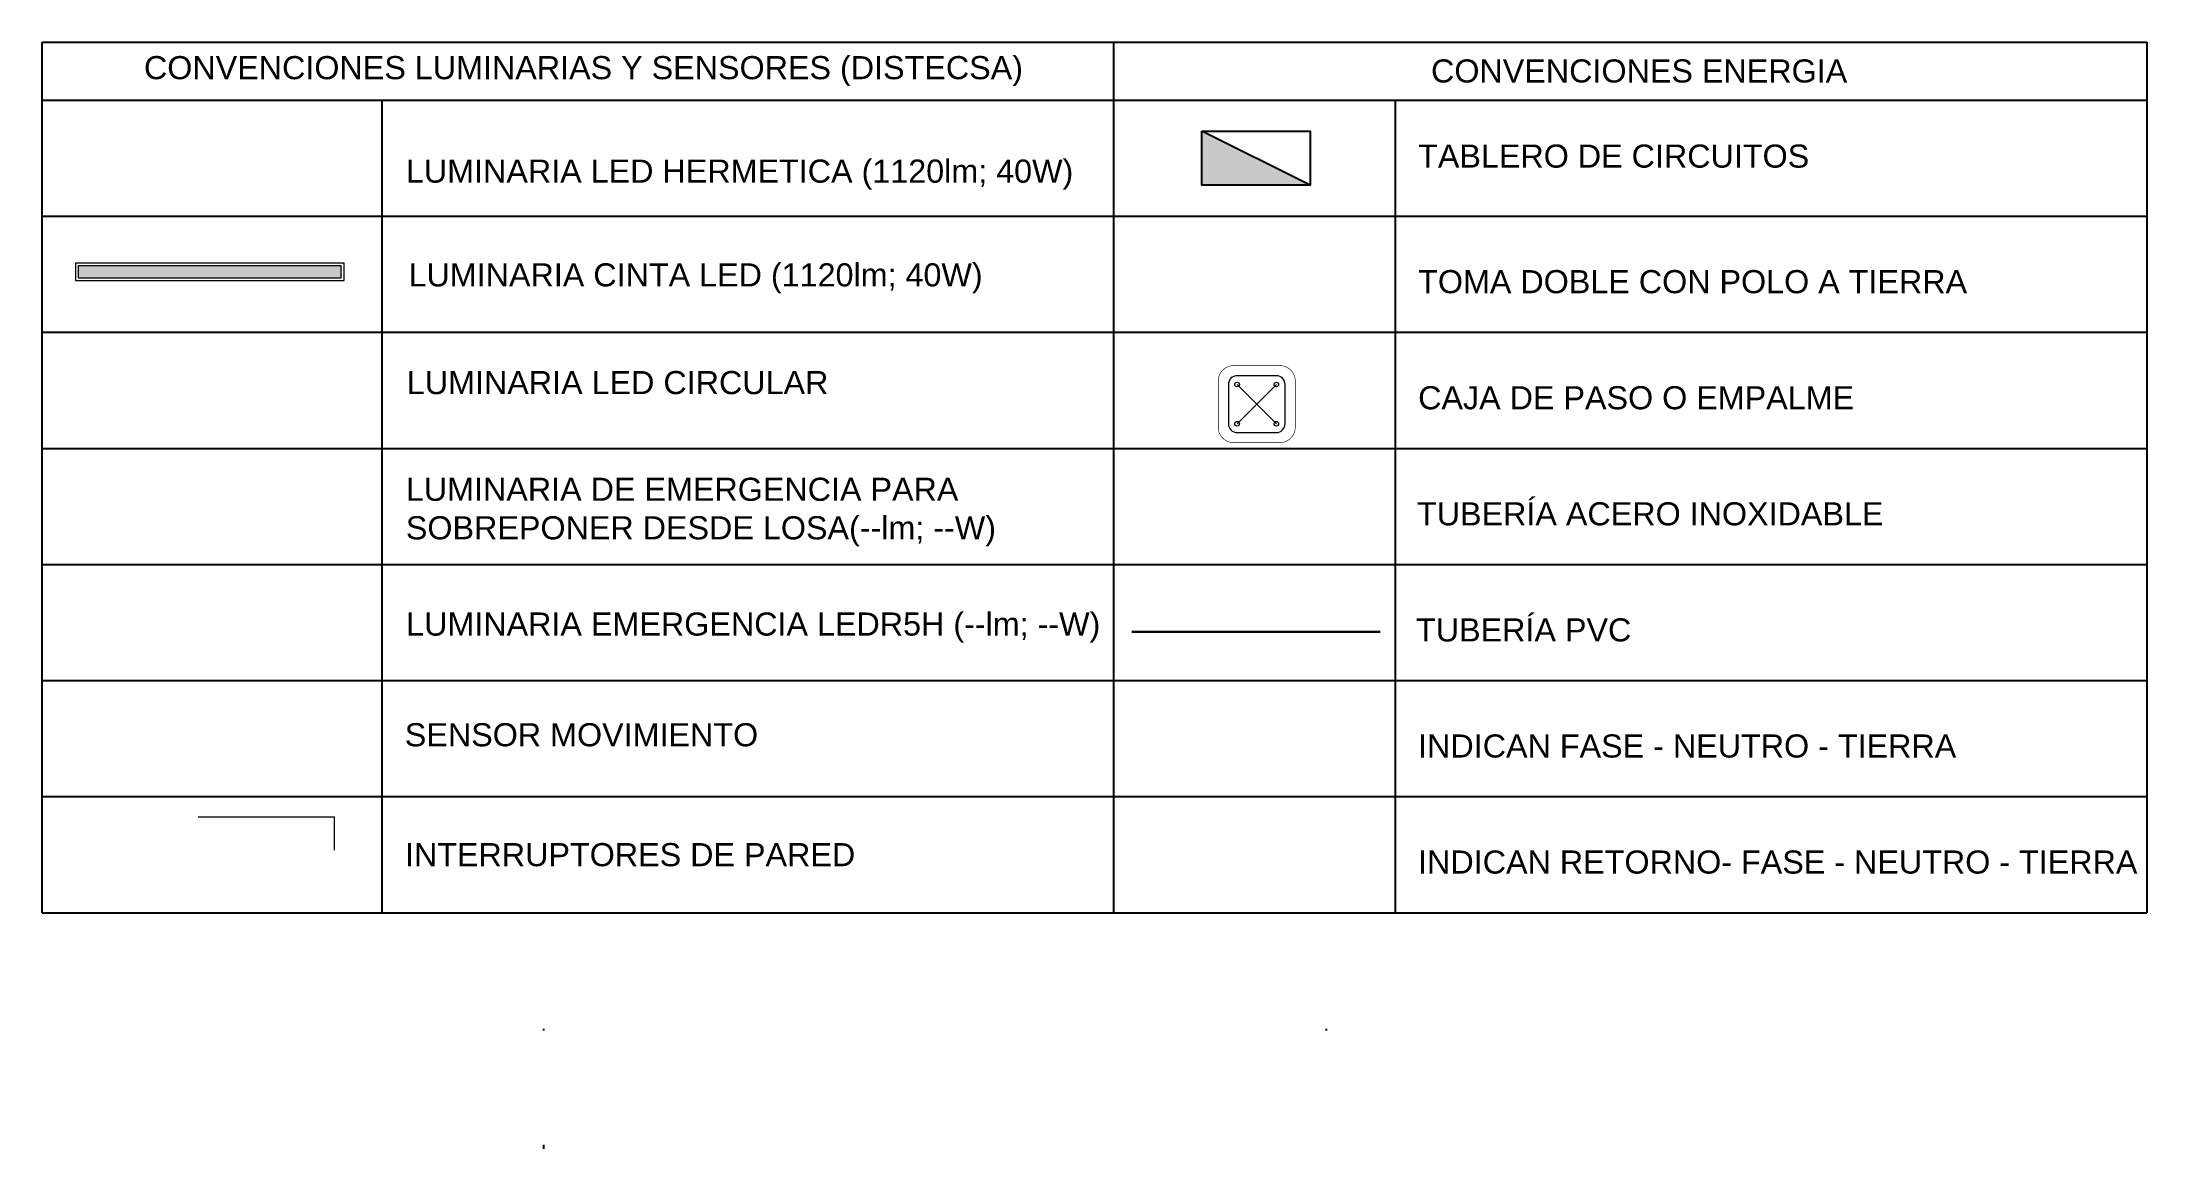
# Model space of a CAD drawing. Header units: metres. Extents: x 357 to 1031, y 43 to 2905.
# Drawn here: x 650.16 to 659.26, y 2613.38 to 2618.17 of the extents above; entities that cross this region are included whole.
import ezdxf
from ezdxf.lldxf.tags import DXFTag

# ---------------------------------------------------------------- set-up
doc = ezdxf.new("R2010")
doc.units = ezdxf.units.M
doc.linetypes.add('LÍNEAS_OCULTASX2', pattern=[0.75, 0.5, -0.25])
for name, color, linetype, lineweight in [('-CN-GYD-ILUMINACIÓN', 3, 'Continuous', 20), ('-CN-GYD-TUBERIA PVC', 96, 'PVC_LINE', 25), ('-CN-GYD-TUBERÍA EMT ILUM.', 114, 'Continuous', 18), ('-CN-GYD-TUBERÍA TOMACORRIENTE PVC', 86, 'Continuous', 18), ('RE80', 7, 'Continuous', 15)]:
    doc.layers.add(name, color=color, linetype=linetype, lineweight=lineweight)
for name, color, linetype in [('CAJA DE PASO', 86, 'Continuous'), ('RE60', 7, 'Continuous'), ('TB', 7, 'Continuous')]:
    doc.layers.add(name, color=color, linetype=linetype)
doc.styles.add('ROMANS', font='arial.ttf')
doc.styles.get("Standard").update_dxf_attribs({"font": 'arial.ttf'})
tags = doc.linetypes.add('PVC_LINE', pattern='A,0.5,-0.2,["PVC",Standard,S=0.1,R=0,X=-0.1,Y=-0.05],-0.25', length=0.95).pattern_tags.tags
tags[6] = DXFTag(74, 10)

msp = doc.modelspace()

# ---------------------------------------------------------------- texts
at = {"layer": 'RE60', "ltscale": 0.02, "char_height": 0.1, "attachment_point": 5, "style": 'ROMANS'}
for s, insert, width in [('CONVENCIONES LUMINARIAS Y SENSORES (DISTECSA)', (652.4976, 2618.0421, 0), 5.556574), (' CONVENCIONES ENERGIA', (657.0454, 2618.0421, 0), 1.840905)]:
    msp.add_mtext(s, dxfattribs=dict(at, insert=insert, width=width))
at = {"layer": 'RE80', "ltscale": 0.015, "char_height": 0.1, "attachment_point": 4, "style": 'ROMANS'}
for s, insert, width in [('\\pxl1,r1.8772;TABLERO DE CIRCUITOS', (656.0087, 2617.6738, 0), 3.387716), ('\\pxl1,r1.8772;LUMINARIA LED HERMETICA (1120lm; 40W)', (651.6294, 2617.5944, 0), 4.020285), ('\\pxl1,r1.8772;LUMINARIA CINTA LED (1120lm; 40W)', (651.6408, 2617.1456, 0), 4.020285), ('\\pxl1,r1.8772;TOMA DOBLE CON POLO A TIERRA', (656.0087, 2617.1306, 0), 3.387716), ('\\pxl1,r1.8772;CAJA DE PASO O EMPALME', (656.0087, 2616.6284, 0), 3.387716), ('\\pxl1,r1.8772;LUMINARIA DE EMERGENCIA PARA SOBREPONER DESDE LOSA(--lm; --W)', (651.6292, 2616.1347, 0), 2.913148), ('TUBERÍA ACERO INOXIDABLE', (656.1037, 2616.1262, 0), 2.011846), ('\\pxl1,r1.8772;LUMINARIA EMERGENCIA LEDR5H (--lm; --W)', (651.6305, 2615.635, 0), 3.387716), ('TUBERÍA PVC', (656.0997, 2615.624, 0), 0.926989), ('\\pxl1,r1.8772;SENSOR MOVIMIENTO', (651.6246, 2615.1704, 0), 3.387716), ('\\pxl1,r1.8772;INDICAN FASE - NEUTRO - TIERRA', (656.0087, 2615.1218, 0), 3.387716), ('\\pxl1,r1.8772,t34;INDICAN RETORNO- FASE - NEUTRO - TIERRA', (656.0087, 2614.6197, 0), 3.520391)]:
    msp.add_mtext(s, dxfattribs=dict(at, insert=insert, width=width))
for s, insert in [('LUMINARIA LED CIRCULAR ', (651.7334, 2616.694)), ('INTERRUPTORES DE PARED', (651.7253, 2614.6517))]:
    msp.add_mtext_dynamic_manual_height_columns(s, width=1414.480704, gutter_width=187.5, heights=[277.0105], dxfattribs=dict(at, insert=insert))

# ---------------------------------------------------------------- blocks, each defined once
blk = doc.blocks.new('TB')
at = {"layer": 'TB'}
h = blk.add_hatch(color=256, dxfattribs=at)
h.dxf.hatch_style = 1
h.paths.add_polyline_path([(0.1564, 0), (-0.1564, 0.1562), (-0.1564, 0)])
blk.add_lwpolyline([(-0.1564, 0.1562), (0.1564, 0.1562), (0.1564, 0), (-0.1564, 0)], close=True, dxfattribs=at)
blk.add_lwpolyline([(0.1564, 0), (-0.1564, 0.1562)], dxfattribs=at)
blk = doc.blocks.new('Caja de paso')
at = {"layer": '-CN-GYD-TUBERÍA TOMACORRIENTE PVC', "const_width": 0.00173}
blk.add_lwpolyline([(-0.1111, 0.0667), (-0.1111, -0.0667, 0.414214), (-0.0667, -0.1111), (0.0667, -0.1111, 0.414214), (0.1111, -0.0667), (0.1111, 0.0667, 0.414214), (0.0667, 0.1111), (-0.0667, 0.1111, 0.414214)], format="xyb", close=True, dxfattribs=at)
at = {"layer": '-CN-GYD-TUBERÍA TOMACORRIENTE PVC'}
blk.add_lwpolyline([(-0.0566, -0.0819), (0.0566, -0.0819, 0.414214), (0.0819, -0.0566), (0.0819, 0.0566, 0.414214), (0.0566, 0.0819), (-0.0566, 0.0819, 0.414214), (-0.0819, 0.0566), (-0.0819, -0.0566, 0.414214)], format="xyb", close=True, dxfattribs=at)
at = {"layer": '-CN-GYD-TUBERÍA TOMACORRIENTE PVC', "linetype": 'LÍNEAS_OCULTASX2'}
for points in [[(-0.0566, 0.0566), (0.0566, -0.0566)], [(0.0566, 0.0566), (-0.0566, -0.0566)]]:
    blk.add_lwpolyline(points, dxfattribs=at)
at = {"layer": '-CN-GYD-TUBERÍA TOMACORRIENTE PVC'}
for centre in [(-0.0566, 0.0566), (0.0566, 0.0566), (-0.0566, -0.0566), (0.0566, -0.0566)]:
    blk.add_circle(centre, 0.00665, dxfattribs=at)
blk = doc.blocks.new('Luminaria Lineal lumen')
at = {"layer": '-CN-GYD-ILUMINACIÓN'}
h = blk.add_hatch(dxfattribs=at)
h.set_pattern_fill('SWAMP', color=252, scale=0.5, angle=90)
h.set_pattern_definition([(90, (-99.318, -5.545), (-10.99852, 6.35), [1.5875, -11.1125]), (180, (-99.3185, -4.7517), (-10.99852, -6.35), [0.79375, -21.2033]), (180, (-99.3185, -4.553), (-10.99852, -6.35), [0.635, -21.36205]), (180, (-99.3185, -4.95), (-10.99852, -6.35), [0.635, -21.36205]), (150, (-99.318, -4.355), (-10.99852, -6.35), [0.508, -12.192]), (210, (-99.318, -5.149), (-5e-09, -12.7), [0.508, -12.192])])
h.paths.add_polyline_path([(-560, 25), (-560, -25), (560, -25), (560, 25)])
at = {"layer": '-CN-GYD-ILUMINACIÓN', "color": 4}
for points in [[(-571.9, -37), (-571.9, 37), (571.9, 37), (571.9, -37)], [(-560, -25), (-560, 25), (560, 25), (560, -25)]]:
    blk.add_lwpolyline(points, close=True, dxfattribs=at)

# ---------------------------------------------------------------- linework, layer by layer
at = {"layer": '-CN-GYD-ILUMINACIÓN', "color": 3, "extrusion": (0, 0, -1)}
for p, q in [((650.831, 2614.816), (651.4189, 2614.816)), ((651.4189, 2614.816), (651.4189, 2614.6724))]:
    msp.add_line(p, q, dxfattribs=at)
at = {"layer": '-CN-GYD-TUBERIA PVC', "linetype": 'PVC_LINE', "ltscale": 10, "const_width": 0.01, "elevation": 0}
msp.add_lwpolyline([(654.8692, 2615.6157), (655.9449, 2615.6157)], dxfattribs=at)
at = {"layer": 'RE60'}
for p, q in [((650.1554, 2614.4013, 0), (650.1554, 2618.1677, 0)), ((659.2616, 2618.1677, 0), (659.2616, 2614.4013, 0)), ((651.6246, 2617.9166, 0), (651.6246, 2614.4013, 0)), ((656.0087, 2617.9166, 0), (656.0087, 2614.4013, 0)), ((650.1554, 2617.4144, 0), (659.2616, 2617.4144, 0)), ((650.1554, 2616.9122, 0), (659.2616, 2616.9122, 0)), ((650.1554, 2616.41, 0), (659.2616, 2616.41, 0)), ((650.1554, 2615.9078, 0), (659.2616, 2615.9078, 0)), ((650.1554, 2615.4056, 0), (659.2616, 2615.4056, 0)), ((650.1554, 2614.9035, 0), (659.2616, 2614.9035, 0)), ((650.1554, 2614.9035, 0), (659.2616, 2614.9035, 0)), ((650.1554, 2614.4013, 0), (659.2616, 2614.4013, 0)), ((652.3243, 2613.8991, 0), (652.3243, 2613.891, 0)), ((652.3243, 2613.3969, 0), (652.3243, 2613.3794, 0))]:
    msp.add_line(p, q, dxfattribs=at)
at = {"layer": 'RE60', "elevation": 0}
for points in [[(650.1554, 2618.1677), (659.2616, 2618.1677)], [(654.7927, 2614.4013), (654.7927, 2618.1677)], [(650.1554, 2617.9166), (659.2616, 2617.9166)], [(655.712, 2613.891), (655.712, 2613.8991)]]:
    msp.add_lwpolyline(points, dxfattribs=at)

# ---------------------------------------------------------------- block references
at = {"layer": '-CN-GYD-TUBERÍA EMT ILUM.', "xscale": -0.001016, "yscale": 0.001016, "zscale": 0.288, "rotation": 180}
msp.add_blockref('Luminaria Lineal lumen', (650.8808, 2617.1739), dxfattribs=at)
at = {"layer": 'CAJA DE PASO', "linetype": 'Continuous', "ltscale": 10, "xscale": 1.5, "yscale": 1.5, "zscale": 45.18280937220077}
msp.add_blockref('Caja de paso', (655.4104, 2616.6014, 0.0019), dxfattribs=at)
at = {"layer": 'TB', "xscale": 1.5, "yscale": 1.5, "zscale": 1.5}
msp.add_blockref('TB', (655.407, 2617.5483, 0), dxfattribs=at)

msp.set_redraw_order([(e.dxf.handle, doc.entitydb.next_handle()) for e in msp.query("TEXT MTEXT ATTDEF DIMENSION ARC_DIMENSION")])  # texts and dimensions are drawn at this point

doc.saveas('drawing.dxf')
